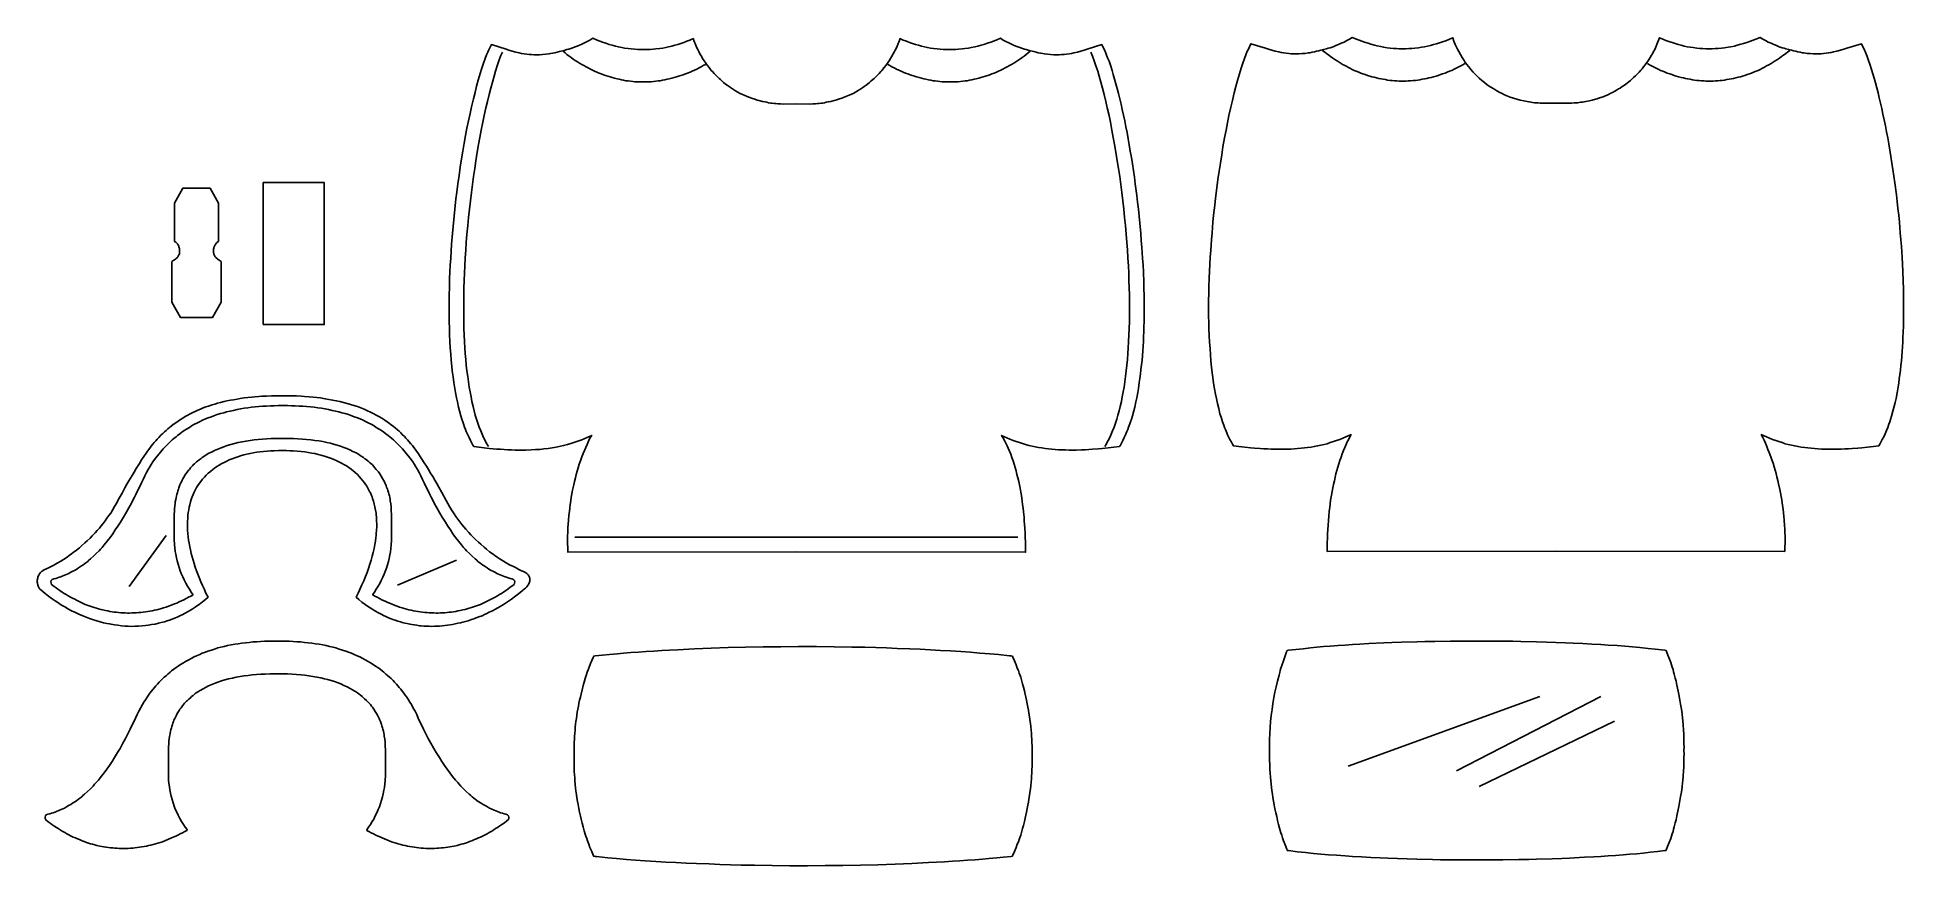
# Model space of a CAD drawing. Header units: millimetres. Extents: x -578 to 525, y -248 to 242.
import ezdxf

# ---------------------------------------------------------------- set-up
doc = ezdxf.new("R2010")
doc.units = ezdxf.units.MM
for name, color, linetype in [('HANDLE_REFERENCE', 5, 'Continuous'), ('INNER_LINES', 1, 'Continuous'), ('OUTLINE', 7, 'Continuous')]:
    doc.layers.add(name, color=color, linetype=linetype)

msp = doc.modelspace()

# ---------------------------------------------------------------- linework, layer by layer
at = {"layer": 'HANDLE_REFERENCE'}
msp.add_lwpolyline([(-296.4, -78.8), (-297.4, -78.5), (-298.4, -78.2), (-299.5, -77.9), (-300.5, -77.5), (-301.4, -77.2), (-302.4, -76.8), (-304.3, -76), (-306.2, -75.2), (-307.1, -74.7), (-308.3, -74.1), (-310, -73.2), (-310.9, -72.6), (-312, -71.9), (-313.7, -70.8), (-314.5, -70.3), (-315.5, -69.5), (-316.3, -68.9), (-317.4, -68.1), (-318.1, -67.4), (-319.1, -66.6), (-320.8, -65), (-322.5, -63.4), (-324.1, -61.8), (-325, -60.8), (-325.9, -59.8), (-327.2, -58.3), (-328.9, -56.2), (-330.6, -54), (-332.2, -51.8), (-333.7, -49.5), (-335.2, -47.2), (-336.7, -44.9), (-338.6, -41.9), (-340, -39.5), (-341.7, -36.4), (-343.3, -33.6), (-344.3, -31.6), (-345.1, -30.1), (-346.1, -28.1), (-349.2, -21.6), (-350.1, -19.6), (-351.1, -17.6), (-352.2, -15.6), (-353.2, -13.7), (-354.1, -12.2), (-355, -10.8), (-356, -9.2), (-356.9, -7.9), (-357.7, -6.9), (-358.5, -5.8), (-359.6, -4.5), (-360.4, -3.5), (-361.2, -2.5), (-362.1, -1.6), (-363.2, -0.3), (-364.1, 0.6), (-365.3, 1.7), (-366.2, 2.6), (-367.4, 3.7), (-368.3, 4.5), (-369.6, 5.6), (-370.5, 6.3), (-371.8, 7.3), (-373.1, 8.3), (-374.4, 9.2), (-375.8, 10.1), (-377.5, 11.1), (-378.8, 12), (-380.6, 13), (-382, 13.7), (-383.8, 14.6), (-385.3, 15.3), (-387.1, 16.1), (-388.6, 16.7), (-390.5, 17.4), (-392, 18), (-394, 18.7), (-396, 19.3), (-397.9, 19.8), (-399.6, 20.3), (-401.6, 20.8), (-403.6, 21.2), (-405.7, 21.7), (-407.8, 22), (-409.9, 22.4), (-412.1, 22.7), (-414.3, 23), (-416.4, 23.2), (-418.7, 23.4), (-420.9, 23.6), (-423.1, 23.7), (-425.4, 23.8), (-427.7, 23.9), (-430, 24), (-432.8, 24), (-435.5, 24), (-437.9, 23.9), (-440.1, 23.8), (-442.4, 23.7), (-444.6, 23.6), (-446.9, 23.4), (-449.1, 23.2), (-451.3, 23), (-453.4, 22.7), (-455.6, 22.4), (-457.7, 22), (-459.8, 21.7), (-461.9, 21.2), (-463.9, 20.8), (-466, 20.3), (-467.6, 19.8), (-469.6, 19.3), (-471.5, 18.7), (-473.5, 18), (-475, 17.4), (-476.9, 16.7), (-478.4, 16.1), (-480.2, 15.3), (-481.7, 14.6), (-483.5, 13.7), (-484.9, 13), (-486.7, 12), (-488, 11.1), (-489.7, 10.1), (-491.1, 9.2), (-492.4, 8.3), (-493.7, 7.3), (-495, 6.3), (-495.9, 5.6), (-497.2, 4.5), (-498.1, 3.7), (-499.3, 2.6), (-500.2, 1.7), (-501.4, 0.6), (-502.3, -0.3), (-503.4, -1.6), (-504.3, -2.5), (-505.1, -3.5), (-505.9, -4.5), (-507, -5.8), (-507.8, -6.9), (-508.6, -7.9), (-509.5, -9.2), (-510.5, -10.8), (-511.4, -12.2), (-512.3, -13.7), (-513.3, -15.6), (-514.4, -17.6), (-515.3, -19.6), (-516.3, -21.6), (-519.4, -28.1), (-520.4, -30.1), (-521.2, -31.6), (-522.2, -33.6), (-523.8, -36.4), (-525.5, -39.5), (-526.9, -41.9), (-528.8, -44.9), (-530.2, -47.2), (-531.8, -49.5), (-533.3, -51.8), (-534.9, -54), (-536.6, -56.2), (-538.3, -58.3), (-539.6, -59.8), (-540.5, -60.8), (-541.4, -61.8), (-543, -63.4), (-544.7, -65), (-546.4, -66.6), (-547.4, -67.4), (-548.1, -68.1), (-549.2, -68.9), (-550, -69.5), (-551, -70.3), (-551.8, -70.8), (-553.5, -71.9), (-554.6, -72.6), (-555.5, -73.2), (-557.2, -74.1), (-558.4, -74.7), (-559.3, -75.2), (-561.2, -76), (-563.1, -76.8), (-564, -77.2), (-565, -77.5), (-566, -77.9), (-567, -78.2), (-568.1, -78.5), (-569.1, -78.8, 0.391656), (-569.4, -81.8), (-567.9, -82.9), (-566.8, -83.7), (-565.7, -84.5), (-564.6, -85.3), (-563.1, -86.3), (-562, -87), (-560.9, -87.7), (-559.7, -88.4), (-558.2, -89.3), (-557, -89.9), (-555.8, -90.5), (-554.7, -91.1), (-553.1, -91.9), (-551.9, -92.4), (-550.7, -93), (-549.5, -93.5), (-547.9, -94.1), (-546.6, -94.6), (-545.4, -95), (-544.2, -95.4), (-542.9, -95.8), (-541.7, -96.2), (-540.4, -96.5), (-539.2, -96.8), (-537.5, -97.2), (-536.2, -97.4), (-535, -97.7), (-533.7, -97.9), (-532.4, -98.1), (-531.1, -98.2), (-529.8, -98.4), (-528.5, -98.5), (-527.2, -98.6), (-525.9, -98.6), (-524.6, -98.7), (-523.3, -98.7), (-522, -98.6), (-520.7, -98.6), (-519.3, -98.5), (-518, -98.4), (-516.7, -98.3), (-515.3, -98.2), (-514, -98), (-512.6, -97.8), (-511.3, -97.5), (-509.9, -97.3), (-508.6, -97), (-507.2, -96.7), (-505.9, -96.3), (-504.5, -95.9), (-503.2, -95.5), (-501.8, -95.1), (-500.4, -94.6), (-499.1, -94.1), (-496.8, -93.2), (-495.4, -92.7), (-494, -92.1), (-492.6, -91.4), (-491.3, -90.8), (-489.9, -90.1), (-488.5, -89.3), (-487.1, -88.6), (-486, -88, 0.378416), (-485.9, -87.6), (-486.9, -86.2), (-488, -84.5), (-489.1, -82.7), (-490.1, -80.9), (-491.1, -79.1), (-491.9, -77.2), (-492.8, -75.3), (-493.4, -73.7), (-494.1, -71.7), (-494.7, -69.7), (-495.2, -67.7), (-495.6, -66), (-496, -63.9), (-496.3, -62.2), (-496.6, -60.1), (-496.8, -58.3), (-496.8, -57.2), (-496.9, -56.1), (-496.9, -54.1), (-496.9, -40), (-496.8, -38.6), (-496.7, -36.8), (-496.6, -35.4), (-496.4, -33.6), (-496.3, -32.8), (-496.1, -31.5), (-495.9, -30.6), (-495.7, -29.4), (-495.5, -28.6), (-495.1, -27.4), (-494.9, -26.6), (-494.5, -25.4), (-494.3, -24.7), (-493.9, -23.5), (-493.6, -22.8), (-493.1, -21.7), (-492.7, -21), (-492.2, -20), (-491.9, -19.3), (-491.3, -18.3), (-490.5, -17), (-490.1, -16.4), (-489.4, -15.4), (-488.5, -14.2), (-488, -13.7), (-487.3, -12.8), (-486.2, -11.7), (-485.7, -11.1), (-484.9, -10.4), (-483.7, -9.3), (-483.2, -8.8), (-482.3, -8.1), (-481, -7.2), (-480.4, -6.7), (-479.4, -6.1), (-478.1, -5.2), (-476.4, -4.2), (-474.9, -3.5), (-473.1, -2.5), (-471.2, -1.7), (-469.3, -0.9), (-467.7, -0.3), (-465.6, 0.4), (-463.5, 1), (-461.3, 1.6), (-459.1, 2.1), (-456.8, 2.6), (-454.5, 3), (-452.1, 3.4), (-449.7, 3.7), (-447.3, 4), (-444.8, 4.2), (-442.2, 4.4), (-439.6, 4.5), (-437, 4.6), (-434.9, 4.6), (-431.7, 4.6), (-429, 4.6), (-426.4, 4.5), (-423.8, 4.4), (-421.2, 4.2), (-418.7, 4), (-416.3, 3.8), (-413.8, 3.4), (-411.5, 3.1), (-409.1, 2.7), (-406.8, 2.2), (-404.6, 1.7), (-402.9, 1.2), (-400.7, 0.6), (-398.7, 0), (-396.6, -0.8), (-395, -1.4), (-393.1, -2.2), (-391.3, -3.1), (-389.5, -4), (-388.1, -4.8), (-387.1, -5.4), (-386.4, -5.9), (-385.1, -6.7), (-384.2, -7.4), (-383.5, -7.9), (-382.3, -8.8), (-381.5, -9.6), (-380.9, -10.1), (-379.8, -11.1), (-379, -12), (-378.5, -12.5), (-377.5, -13.7), (-376.8, -14.5), (-376.3, -15.1), (-375.4, -16.4), (-374.6, -17.7), (-373.8, -19), (-373.3, -20), (-372.9, -20.7), (-372.4, -21.7), (-372.1, -22.4), (-371.6, -23.5), (-371.4, -24.3), (-370.9, -25.4), (-370.7, -26.2), (-370.3, -27.4), (-370.1, -28.2), (-369.8, -29.4), (-369.6, -30.2), (-369.4, -31.5), (-369.3, -32.3), (-369, -34.1), (-368.8, -35.9), (-368.7, -37.2), (-368.7, -38.6), (-368.6, -40), (-368.6, -54.3), (-368.6, -55.4), (-368.6, -56.5), (-368.7, -57.6), (-368.8, -58.6), (-368.9, -60.4), (-369.2, -62.5), (-369.5, -64.3), (-369.9, -66.4), (-370.3, -68.1), (-370.9, -70.1), (-371.5, -72.1), (-372.2, -74), (-372.9, -75.6), (-373.7, -77.5), (-374.6, -79.4), (-375.5, -81.2), (-376.4, -82.7), (-377.5, -84.5), (-378.6, -86.2), (-379.6, -87.6, 0.2661), (-379.6, -87.9), (-378.4, -88.6), (-377, -89.3), (-375.6, -90.1), (-374.2, -90.8), (-371.9, -91.9), (-370.6, -92.5), (-369.2, -93), (-367.8, -93.6), (-366.4, -94.1), (-365.1, -94.6), (-363.7, -95.1), (-362.3, -95.5), (-361, -95.9), (-359.6, -96.3), (-358.3, -96.7), (-356.9, -97), (-355.5, -97.3), (-354.2, -97.5), (-352.8, -97.8), (-351.5, -98), (-350.2, -98.2), (-348.8, -98.3), (-347.5, -98.4), (-346.2, -98.5), (-344.8, -98.6), (-343.5, -98.6), (-342.2, -98.7), (-340.9, -98.7), (-339.6, -98.6), (-338.3, -98.6), (-337, -98.5), (-335.7, -98.4), (-334.4, -98.2), (-333.1, -98.1), (-331.8, -97.9), (-330.5, -97.7), (-329.3, -97.4), (-328, -97.2), (-326.3, -96.8), (-325, -96.5), (-323.8, -96.2), (-322.6, -95.8), (-321.3, -95.4), (-320.1, -95), (-318.9, -94.6), (-317.6, -94.1), (-316, -93.5), (-314.8, -93), (-313.6, -92.4), (-312.4, -91.9), (-310.8, -91.1), (-309.7, -90.5), (-308.5, -89.9), (-307.3, -89.3), (-305.8, -88.4), (-304.6, -87.7), (-303.5, -87), (-302.4, -86.3), (-300.9, -85.3), (-299.8, -84.5), (-298.3, -83.4), (-296.8, -82.3), (-296.1, -81.8, 0.391656)], format="xyb", close=True, dxfattribs=at)
for points in [[(-523.5, -82.9), (-501.8, -52.7)], [(-260.1, -53.7), (1.7, -53.7)], [(-364.9, -82.1), (-330.1, -67.4)], [(197, -189.2), (310.3, -147.9)], [(261, -191.9), (346.3, -147.9)], [(274.3, -201.2), (354.3, -162.6)]]:
    msp.add_lwpolyline(points, dxfattribs=at)
at = {"layer": 'INNER_LINES'}
for points in [[(-311.2, -0.2), (-312.2, 1.4), (-312.7, 2.3), (-313.2, 3.3), (-314.1, 5.1), (-315, 7.2), (-315.8, 9.1), (-316.7, 11.3), (-317.5, 13.6), (-318.3, 16), (-319, 18.4), (-319.7, 20.9), (-320.3, 23.5), (-321, 26.4), (-321.5, 29.1), (-322.1, 32.1), (-322.6, 35), (-323.1, 38.1), (-323.5, 41.3), (-323.9, 44.6), (-324.3, 47.9), (-324.6, 51.3), (-324.9, 54.8), (-325.1, 58.2), (-325.3, 61.8), (-325.5, 65.9), (-325.7, 69.5), (-325.8, 73.7), (-325.8, 77.4), (-325.8, 81.6), (-325.8, 85.4), (-325.8, 89.7), (-325.7, 93.5), (-325.5, 97.9), (-325.4, 102.3), (-325.2, 106.7), (-324.9, 111.1), (-324.6, 116.1), (-324.3, 120.5), (-323.9, 125.4), (-323.4, 130.4), (-323, 135.3), (-322.4, 140.2), (-321.9, 145.1), (-321.3, 149.9), (-320.7, 154.7), (-320, 159.5), (-319.3, 164.1), (-318.6, 168.8), (-317.8, 173.8), (-317, 178.3), (-316.3, 182.6), (-315.5, 186.9), (-314.5, 191.5), (-313.7, 195.6), (-312.7, 200), (-311.8, 203.8), (-310.8, 207.9), (-309.9, 211.7), (-308.9, 215.3), (-307.9, 218.7), (-307, 221.8), (-306, 224.9), (-305, 227.8), (-304, 230.5), (-303, 232.9)], [(-182.9, 225.7), (-184.2, 225), (-185.4, 224.3), (-186.7, 223.6), (-188.1, 222.9), (-189.4, 222.3), (-190.8, 221.7), (-192, 221.2), (-193.5, 220.6), (-194.7, 220.1), (-196.1, 219.6), (-197.4, 219.1), (-198.8, 218.7), (-200, 218.3), (-201.4, 217.9), (-202.8, 217.5), (-204.3, 217.2), (-205.5, 216.9), (-206.9, 216.6), (-208.3, 216.4), (-209.7, 216.1), (-210.9, 216), (-212.3, 215.8), (-213.7, 215.6), (-215.1, 215.5), (-216.4, 215.4), (-217.8, 215.4), (-219.2, 215.4), (-220.5, 215.4), (-221.9, 215.4), (-223.3, 215.5), (-224.6, 215.5), (-225.9, 215.6), (-227.3, 215.8), (-228.6, 216), (-230, 216.1), (-231.3, 216.4), (-232.6, 216.6), (-233.9, 216.9), (-235.2, 217.2), (-236.7, 217.5), (-238, 217.9), (-239.3, 218.3), (-240.6, 218.7), (-242, 219.1), (-243.3, 219.6), (-244.5, 220.1), (-245.8, 220.6), (-247.2, 221.2), (-248.5, 221.7), (-249.7, 222.3), (-250.9, 222.9), (-252.3, 223.6), (-253.5, 224.2), (-254.9, 225), (-256.1, 225.7), (-257.4, 226.5), (-258.6, 227.2), (-259.9, 228.1), (-261.1, 228.9), (-262.3, 229.8), (-263.5, 230.6), (-264.8, 231.6), (-265.9, 232.5), (-267.1, 233.5)], [(-75.2, 225.7), (-73.9, 225), (-72.7, 224.3), (-71.4, 223.6), (-70, 222.9), (-68.7, 222.3), (-67.3, 221.7), (-66.1, 221.2), (-64.6, 220.6), (-63.4, 220.1), (-62, 219.6), (-60.7, 219.1), (-59.3, 218.7), (-58.1, 218.3), (-56.7, 217.9), (-55.3, 217.5), (-53.9, 217.2), (-52.6, 216.9), (-51.2, 216.6), (-49.8, 216.4), (-48.4, 216.1), (-47.2, 216), (-45.8, 215.8), (-44.4, 215.6), (-43.1, 215.5), (-41.7, 215.4), (-40.3, 215.4), (-38.9, 215.4), (-37.6, 215.4), (-36.2, 215.4), (-34.9, 215.5), (-33.5, 215.5), (-32.2, 215.6), (-30.8, 215.8), (-29.5, 216), (-28.2, 216.1), (-26.8, 216.4), (-25.5, 216.6), (-24.2, 216.9), (-22.9, 217.2), (-21.4, 217.5), (-20.1, 217.9), (-18.8, 218.3), (-17.5, 218.7), (-16.1, 219.1), (-14.8, 219.6), (-13.6, 220.1), (-12.3, 220.6), (-10.9, 221.2), (-9.7, 221.7), (-8.4, 222.3), (-7.2, 222.9), (-5.8, 223.6), (-4.6, 224.2), (-3.3, 225), (-2.1, 225.7), (-0.7, 226.5), (0.5, 227.2), (1.8, 228.1), (2.9, 228.9), (4.2, 229.8), (5.4, 230.6), (6.7, 231.6), (7.8, 232.5), (9, 233.5)], [(53.1, -0.2), (54.1, 1.4), (54.5, 2.3), (55.1, 3.3), (56, 5.1), (56.9, 7.2), (57.7, 9.1), (58.6, 11.3), (59.4, 13.6), (60.2, 16), (60.9, 18.4), (61.6, 20.9), (62.2, 23.5), (62.9, 26.4), (63.4, 29.1), (64, 32.1), (64.5, 35), (65, 38.1), (65.4, 41.3), (65.8, 44.6), (66.2, 47.9), (66.5, 51.3), (66.8, 54.8), (67, 58.2), (67.2, 61.8), (67.4, 65.9), (67.5, 69.5), (67.7, 73.7), (67.7, 77.4), (67.7, 81.6), (67.7, 85.4), (67.7, 89.7), (67.6, 93.5), (67.4, 97.9), (67.3, 102.3), (67.1, 106.7), (66.8, 111.1), (66.5, 116.1), (66.2, 120.5), (65.8, 125.4), (65.3, 130.4), (64.8, 135.3), (64.3, 140.2), (63.8, 145.1), (63.2, 149.9), (62.6, 154.7), (61.9, 159.5), (61.2, 164.1), (60.5, 168.8), (59.7, 173.8), (58.9, 178.3), (58.1, 182.6), (57.3, 186.9), (56.4, 191.5), (55.6, 195.6), (54.6, 200), (53.7, 203.8), (52.7, 207.9), (51.8, 211.7), (50.8, 215.3), (49.8, 218.7), (48.9, 221.8), (47.9, 224.9), (46.9, 227.8), (45.9, 230.5), (44.9, 232.9)], [(266, 226.2), (264.8, 225.5), (263.5, 224.8), (262.3, 224.2), (260.8, 223.5), (259.6, 222.9), (258.2, 222.2), (256.9, 221.7), (255.5, 221.1), (254.2, 220.6), (252.8, 220.1), (251.6, 219.7), (250.2, 219.2), (248.9, 218.8), (247.5, 218.4), (246.1, 218), (244.7, 217.7), (243.5, 217.4), (242.1, 217.1), (240.7, 216.9), (239.3, 216.6), (238.1, 216.5), (236.7, 216.3), (235.3, 216.2), (233.9, 216), (232.5, 216), (231.2, 215.9), (229.8, 215.9), (228.4, 215.9), (227.1, 215.9), (225.7, 216), (224.4, 216.1), (223, 216.2), (221.7, 216.3), (220.3, 216.5), (219, 216.7), (217.7, 216.9), (216.4, 217.1), (215, 217.4), (213.7, 217.7), (212.3, 218.1), (211, 218.4), (209.7, 218.8), (208.4, 219.2), (207, 219.7), (205.7, 220.1), (204.4, 220.6), (203.2, 221.1), (201.7, 221.7), (200.5, 222.2), (199.3, 222.8), (198, 223.4), (196.7, 224.1), (195.5, 224.8), (194.1, 225.5), (192.9, 226.2), (191.6, 227), (190.4, 227.8), (189.1, 228.6), (187.9, 229.4), (186.6, 230.3), (185.5, 231.1), (184.2, 232.1), (183.1, 233), (181.8, 234)], [(373.8, 226.2), (375, 225.5), (376.3, 224.8), (377.5, 224.2), (379, 223.5), (380.2, 222.9), (381.6, 222.2), (382.9, 221.7), (384.3, 221.1), (385.6, 220.6), (387, 220.1), (388.2, 219.7), (389.6, 219.2), (390.9, 218.8), (392.3, 218.4), (393.7, 218), (395.1, 217.7), (396.3, 217.4), (397.7, 217.1), (399.1, 216.9), (400.5, 216.6), (401.7, 216.5), (403.1, 216.3), (404.5, 216.2), (405.9, 216), (407.3, 216), (408.6, 215.9), (410, 215.9), (411.4, 215.9), (412.7, 215.9), (414.1, 216), (415.4, 216.1), (416.8, 216.2), (418.1, 216.3), (419.5, 216.5), (420.8, 216.7), (422.1, 216.9), (423.5, 217.1), (424.8, 217.4), (426.1, 217.7), (427.5, 218.1), (428.8, 218.4), (430.1, 218.8), (431.4, 219.2), (432.9, 219.7), (434.1, 220.1), (435.4, 220.6), (436.6, 221.1), (438.1, 221.7), (439.3, 222.2), (440.5, 222.8), (441.8, 223.4), (443.1, 224.1), (444.3, 224.8), (445.7, 225.5), (446.9, 226.2), (448.2, 227), (449.4, 227.8), (450.7, 228.6), (451.9, 229.4), (453.2, 230.3), (454.3, 231.1), (455.6, 232.1), (456.7, 233), (458, 234)]]:
    msp.add_lwpolyline(points, dxfattribs=at)
at = {"layer": 'OUTLINE'}
for points in [[(-129.1, 202.4), (-121.2, 202.3), (-119.5, 202.4), (-117.9, 202.5), (-116.8, 202.6), (-115.7, 202.7), (-114.6, 202.8), (-113.6, 202.9), (-112.5, 203.1), (-111.5, 203.3), (-110.4, 203.5), (-108.9, 203.8), (-106.8, 204.3), (-105.8, 204.6), (-104.3, 205.1), (-102.4, 205.7), (-101.4, 206.1), (-99.9, 206.7), (-98, 207.5), (-97.1, 207.9), (-95.7, 208.6), (-93.9, 209.6), (-93, 210.1), (-91.7, 210.9), (-90, 212), (-89.2, 212.6), (-87.9, 213.5), (-87.1, 214.1), (-85.9, 215.1), (-85.1, 215.8), (-84, 216.8), (-83.2, 217.4), (-82.1, 218.5), (-81.4, 219.2), (-80.3, 220.3), (-79.3, 221.5), (-78.6, 222.2), (-77.3, 223.8), (-76.4, 225), (-75.8, 225.8), (-74.9, 227.1), (-74.3, 227.9), (-73.5, 229.2), (-73, 230.1), (-72, 231.9), (-71.2, 233.3), (-70.8, 234.2), (-70.1, 235.6), (-69.7, 236.5), (-69.1, 238), (-68.7, 238.9), (-68.3, 239.9), (-68, 241), (-66, 240.1), (-64.2, 239.4), (-62.4, 238.7), (-60.6, 238.1), (-58.8, 237.5), (-57, 237), (-55.2, 236.5), (-53.4, 236.1), (-51.7, 235.7), (-49.9, 235.4), (-48.1, 235.1), (-45.9, 234.9), (-44.2, 234.7), (-42.4, 234.6), (-40.7, 234.5), (-38.5, 234.5), (-36.8, 234.5), (-35.1, 234.6), (-33.4, 234.7), (-31.3, 234.9), (-29.6, 235.1), (-27.5, 235.4), (-25.8, 235.7), (-23.7, 236.1), (-22, 236.5), (-20, 237.1), (-18.3, 237.5), (-16.3, 238.2), (-14.3, 238.9), (-12.7, 239.5), (-11.1, 240.1), (-8.6, 241.2), (-6.9, 240.1), (-5.3, 239.2), (-3.7, 238.4), (-2.1, 237.6), (-0.4, 236.9), (1.2, 236.3), (2.8, 235.7), (4.5, 235.1), (5.6, 234.8), (6.7, 234.5), (8.4, 234), (10.1, 233.6), (11.2, 233.3), (12.5, 232.9), (13.8, 232.6), (15.2, 232.3), (16.5, 232.1), (17.4, 231.9), (19.2, 231.7), (21, 231.5), (22.9, 231.4), (24.8, 231.4), (26.2, 231.4), (27.6, 231.5), (29.1, 231.6), (30.5, 231.8), (32, 232), (33.4, 232.2), (34.9, 232.5), (36.9, 233), (38.9, 233.6), (41, 234.2), (42.7, 234.8), (51.3, 237.4), (53.4, 233.3), (53.5, 232.9), (54, 231.8), (54.8, 229.7), (55.6, 227.6), (56.4, 225.3), (57.4, 222.2), (58.1, 219.7), (58.9, 217), (59.7, 214.3), (60.5, 211.4), (61.2, 208.5), (62, 205.4), (62.7, 202.3), (63.4, 199.1), (64.2, 195.8), (64.9, 192.4), (65.6, 188.9), (66.3, 185.4), (66.9, 181.8), (67.6, 178.2), (68.2, 174.5), (68.8, 170.7), (69.4, 166.9), (70, 163), (70.6, 159.1), (71.1, 155.2), (72, 148.2), (72.5, 144.2), (73, 140.1), (73.4, 136), (73.8, 131.9), (74.4, 125.7), (74.7, 121.6), (75, 117.4), (75.4, 111.2), (75.7, 107.1), (75.9, 103), (76.1, 96.8), (76.2, 92.7), (76.3, 89.7), (76.3, 86.6), (76.4, 83.6), (76.4, 79.6), (76.3, 76.6), (76.3, 73.6), (76.2, 70.7), (76.1, 67.7), (76, 64.8), (75.9, 62), (75.7, 59.1), (75.5, 56.3), (75.3, 53.5), (75.1, 50.8), (74.8, 48.1), (74.5, 45.4), (74.2, 42.7), (73.9, 40.1), (73.5, 37.6), (73, 34.2), (72.6, 31.8), (72, 28.5), (71.5, 26.2), (70.8, 23.1), (70.2, 20.9), (69.4, 18), (68.8, 15.9), (68.3, 14.5), (67.9, 13.2), (67.2, 11.2), (66.7, 9.9), (66.2, 8.7), (65.4, 6.8), (64.6, 5.1), (63.8, 3.4), (62.9, 1.7), (62.3, 0.7), (61.7, -0.2), (58.4, -0.6), (55, -1), (51.5, -1.4), (49.3, -1.6), (45.9, -1.8), (43.7, -2), (41.6, -2.1), (39.4, -2.2), (36.2, -2.3), (34.1, -2.3), (32, -2.3), (29.9, -2.2), (27.8, -2.2), (25.8, -2.1), (23.8, -1.9), (21.8, -1.8), (19.8, -1.6), (17.8, -1.3), (15.9, -1), (13.9, -0.7), (12, -0.3), (10.1, 0.1), (8.2, 0.5), (6.3, 1), (4.4, 1.6), (2.6, 2.1), (0.7, 2.8), (-1.1, 3.4), (-3, 4.2), (-4.8, 4.9), (-6.1, 5.6), (-7.9, 6.4), (-7.1, 5.1), (-6.2, 3.4), (-5.5, 2.1), (-4.7, 0.3), (-4.1, -1.1), (-3.3, -2.9), (-2.5, -4.8), (-1.8, -6.7), (-1.1, -8.7), (-0.5, -10.6), (0.1, -12.6), (0.7, -14.6), (1.2, -16.7), (1.7, -18.7), (2.2, -20.8), (2.6, -22.9), (3, -24.9), (3.4, -27.1), (3.8, -29.2), (4.3, -32.4), (4.5, -34.5), (4.8, -36.6), (5, -38.8), (5.4, -42), (5.5, -44.1), (5.7, -46.3), (5.8, -48.4), (6, -51.6), (6.1, -53.7), (6.2, -56.8), (6.2, -59.9), (6.3, -62.7), (-129.1, -62.5), (-264.2, -62.7), (-264.3, -59.9), (-264.4, -57.8), (-264.4, -55.7), (-264.4, -53.6), (-264.3, -50.4), (-264.2, -48.3), (-264.1, -46.1), (-263.9, -44), (-263.7, -40.8), (-263.4, -38.7), (-263.2, -36.5), (-262.9, -34.4), (-262.6, -32.3), (-262.3, -30.2), (-261.9, -28.1), (-261.5, -26), (-260.8, -22.8), (-260.3, -20.8), (-259.8, -18.7), (-259.3, -16.7), (-258.7, -14.7), (-258.1, -12.7), (-257.5, -10.7), (-256.8, -8.7), (-256, -6.3), (-255.2, -4.4), (-254.5, -2.5), (-253.7, -0.7), (-252.9, 1.1), (-252, 2.9), (-251.2, 4.7), (-250.2, 6.4), (-252.4, 5.4), (-254.3, 4.6), (-256.1, 3.8), (-258.4, 2.9), (-260.2, 2.3), (-262.5, 1.6), (-264.4, 1), (-266.8, 0.4), (-268.7, 0), (-271.1, -0.5), (-273.5, -0.9), (-275.9, -1.3), (-278.4, -1.6), (-280.9, -1.9), (-283.4, -2), (-286, -2.2), (-289.1, -2.3), (-291.1, -2.3), (-293.2, -2.3), (-295.4, -2.3), (-297.5, -2.2), (-299.7, -2.1), (-301.9, -2), (-304.1, -1.8), (-306.3, -1.7), (-308.5, -1.5), (-310.8, -1.3), (-315.4, -0.8), (-319.8, -0.2), (-320.4, 0.7), (-321, 1.7), (-321.9, 3.4), (-322.7, 5.1), (-323.5, 6.8), (-324.3, 8.7), (-324.8, 9.9), (-325.3, 11.2), (-326, 13.2), (-326.4, 14.5), (-326.9, 15.9), (-327.5, 18), (-328.3, 20.9), (-328.9, 23.1), (-329.6, 26.2), (-330.1, 28.5), (-330.7, 31.8), (-331.1, 34.2), (-331.6, 37.6), (-332.1, 41), (-332.6, 44.5), (-332.8, 47.2), (-333.2, 50.8), (-333.5, 54.5), (-333.8, 58.2), (-334, 62), (-334.2, 65.8), (-334.3, 69.7), (-334.4, 73.6), (-334.5, 77.6), (-334.5, 81.6), (-334.5, 85.6), (-334.4, 89.7), (-334.3, 93.7), (-334.2, 98.9), (-334, 103), (-333.8, 107.1), (-333.5, 111.2), (-333.3, 115.4), (-333, 119.5), (-332.5, 125.7), (-332.1, 129.8), (-331.5, 136), (-331.1, 140.1), (-330.4, 146.2), (-329.9, 150.2), (-329.3, 155.2), (-328.6, 160.1), (-327.9, 165), (-327.1, 169.8), (-326.3, 174.5), (-325.5, 179.1), (-324.7, 183.6), (-323.9, 188.1), (-323, 192.4), (-322.1, 196.6), (-321.2, 200.7), (-320.1, 205.4), (-319.1, 209.2), (-318.2, 212.9), (-317.2, 216.4), (-316.1, 220.3), (-315.1, 223.5), (-314.1, 226.4), (-313.1, 229.2), (-312.3, 231.3), (-311.6, 233), (-311.2, 233.9), (-309.5, 237.4), (-300.8, 234.8), (-299.1, 234.2), (-297.1, 233.6), (-295, 233), (-293, 232.5), (-291.6, 232.2), (-290.1, 232), (-288.6, 231.8), (-287.2, 231.6), (-285.7, 231.5), (-284.3, 231.4), (-282.9, 231.4), (-281, 231.4), (-279.2, 231.5), (-277.3, 231.7), (-275.5, 231.9), (-274.6, 232.1), (-273.3, 232.3), (-271.9, 232.6), (-270.6, 232.9), (-269.3, 233.3), (-268.2, 233.6), (-266.5, 234), (-264.8, 234.5), (-263.7, 234.8), (-262.6, 235.1), (-260.9, 235.7), (-259.3, 236.3), (-257.7, 236.9), (-256, 237.6), (-254.4, 238.4), (-252.8, 239.2), (-251.3, 240.1), (-249.5, 241.2), (-247, 240.1), (-245.4, 239.5), (-243.8, 238.9), (-241.8, 238.2), (-239.8, 237.5), (-238.1, 237.1), (-236.1, 236.5), (-234.4, 236.1), (-232.3, 235.7), (-230.7, 235.4), (-228.6, 235.1), (-226.9, 234.9), (-224.7, 234.7), (-223, 234.6), (-221.3, 234.5), (-219.6, 234.5), (-217.4, 234.5), (-215.7, 234.6), (-213.9, 234.7), (-212.2, 234.9), (-210, 235.1), (-208.2, 235.4), (-206.4, 235.7), (-204.7, 236.1), (-202.9, 236.5), (-201.1, 237), (-199.3, 237.5), (-197.5, 238.1), (-195.7, 238.7), (-193.9, 239.4), (-192.1, 240.1), (-190.1, 241), (-189.8, 239.9), (-189.4, 238.9), (-189, 238), (-188.4, 236.5), (-188, 235.6), (-187.3, 234.2), (-186.9, 233.3), (-186.2, 231.9), (-185.1, 230.1), (-184.6, 229.2), (-183.8, 227.9), (-183.2, 227.1), (-182.3, 225.8), (-181.7, 225), (-180.8, 223.8), (-179.5, 222.2), (-178.8, 221.5), (-177.8, 220.3), (-176.7, 219.2), (-176, 218.5), (-174.9, 217.4), (-174.1, 216.8), (-173, 215.8), (-172.2, 215.1), (-171, 214.1), (-170.2, 213.5), (-168.9, 212.6), (-168.1, 212), (-166.4, 210.9), (-165.1, 210.1), (-164.2, 209.6), (-162.4, 208.6), (-161, 207.9), (-160.1, 207.5), (-158.2, 206.7), (-156.7, 206.1), (-155.8, 205.7), (-153.8, 205.1), (-152.3, 204.6), (-151.3, 204.3), (-149.2, 203.8), (-147.7, 203.5), (-146.6, 203.3), (-145.6, 203.1), (-144.5, 202.9), (-143.5, 202.8), (-142.4, 202.7), (-141.3, 202.6), (-140.2, 202.5), (-138.6, 202.4), (-137, 202.3)], [(258.8, 241.4), (258.8, 241.5), (256.8, 240.6), (254.6, 239.7), (252.8, 239.1), (251, 238.5), (249.2, 237.9), (247.4, 237.4), (245.6, 236.9), (243.8, 236.5), (242.1, 236.2), (240.3, 235.9), (238.5, 235.6), (236.3, 235.3), (234.6, 235.2), (232.9, 235.1), (231.1, 235), (229, 235), (227.2, 235), (225.5, 235.1), (223.8, 235.2), (221.7, 235.4), (220, 235.6), (217.9, 236), (216.2, 236.3), (214.1, 236.7), (212.5, 237.1), (210.4, 237.7), (208.8, 238.2), (206.7, 238.8), (205.1, 239.4), (203.5, 240), (201.9, 240.7), (199.4, 241.7), (197.7, 240.7), (196.1, 239.8), (194.5, 238.9), (192.9, 238.2), (191.3, 237.4), (189.7, 236.8), (188, 236.2), (186.3, 235.6), (185.2, 235.3), (184.1, 235), (182.4, 234.5), (180.8, 234.1), (179.6, 233.8), (178.3, 233.5), (177, 233.1), (175.7, 232.9), (174.3, 232.6), (173.4, 232.5), (171.6, 232.2), (169.8, 232.1), (167.9, 232), (166.1, 231.9), (164.7, 232), (163.2, 232), (161.8, 232.2), (160.3, 232.3), (158.9, 232.5), (157.4, 232.8), (155.9, 233.1), (153.9, 233.5), (151.9, 234.1), (149.9, 234.7), (148.1, 235.3), (139.5, 237.9), (137.8, 234.4), (137.3, 233.5), (136.5, 231.3), (135.7, 229.2), (134.7, 226.4), (133.7, 223.4), (132.7, 220.2), (131.5, 216.2), (130.6, 212.7), (129.6, 209), (128.5, 204.4), (127.6, 200.4), (126.5, 195.5), (125.6, 191.2), (124.8, 186.8), (123.9, 182.4), (122.9, 176.9), (122.2, 172.2), (121.4, 167.4), (120.7, 162.6), (120, 157.7), (119.3, 152.7), (118.6, 146.7), (118.1, 142.6), (117.4, 136.5), (117, 132.4), (116.5, 126.2), (116.1, 122.1), (115.7, 115.9), (115.4, 111.8), (115.2, 107.6), (115, 103.5), (114.8, 99.4), (114.6, 94.2), (114.6, 90.2), (114.5, 86.1), (114.5, 81.1), (114.5, 77.1), (114.6, 73.1), (114.7, 69.2), (114.8, 65.4), (115, 61.5), (115.3, 57.8), (115.5, 54), (115.8, 50.4), (116.2, 46.8), (116.6, 43.3), (117, 40.7), (117.4, 37.2), (118, 33.9), (118.6, 30.7), (119.1, 28.3), (119.7, 25.2), (120.5, 22.2), (121.2, 19.2), (121.9, 17.1), (122.3, 15.7), (122.7, 14.4), (123.4, 12.4), (123.9, 11.1), (124.4, 9.8), (125.2, 8), (125.7, 6.8), (126.2, 5.6), (127.1, 3.9), (128, 2.3), (128.6, 1.2), (129.1, 0.3), (132.4, -0.1), (135.9, -0.5), (139.3, -0.9), (141.6, -1.1), (144.9, -1.3), (147.1, -1.5), (149.3, -1.6), (151.5, -1.7), (154.7, -1.8), (156.8, -1.8), (158.9, -1.8), (160.9, -1.7), (163, -1.7), (165, -1.6), (167.1, -1.4), (169.1, -1.2), (171.1, -1), (173, -0.8), (175, -0.5), (176.9, -0.2), (178.9, 0.2), (180.8, 0.6), (182.7, 1), (184.6, 1.5), (186.4, 2.1), (188.3, 2.7), (190.1, 3.3), (192, 4), (193.8, 4.7), (195.6, 5.5), (197, 6.1), (198.7, 6.9), (198, 5.6), (197.1, 3.8), (196.4, 2.5), (195.6, 0.6), (195, -0.7), (194.2, -2.6), (193.5, -4.5), (192.8, -6.5), (192.1, -8.4), (191.5, -10.4), (190.9, -12.4), (190.3, -14.4), (189.7, -16.4), (189.2, -18.4), (188.8, -20.5), (188.3, -22.6), (187.9, -24.7), (187.5, -26.8), (187.1, -28.9), (186.6, -32), (186.4, -34.1), (186.1, -36.3), (185.8, -38.4), (185.5, -41.6), (185.3, -43.7), (185.1, -46.9), (185, -49), (184.8, -52.1), (184.7, -54.2), (184.6, -57.3), (184.6, -59.4), (184.6, -62.2), (319.9, -62), (455, -62.2), (455.1, -59.4), (455.2, -57.3), (455.2, -55.2), (455.2, -53.1), (455.1, -51), (455, -48.9), (454.9, -46.8), (454.7, -43.6), (454.5, -41.5), (454.3, -39.3), (454, -37.2), (453.7, -35), (453.3, -31.8), (452.9, -29.7), (452.5, -27.6), (452.1, -25.5), (451.4, -22.3), (450.9, -20.2), (450.4, -18.2), (449.9, -16.1), (449.3, -14.1), (448.7, -12.1), (448.1, -10.1), (447.4, -8.1), (446.8, -6.2), (445.9, -3.8), (445.1, -2), (444.4, -0.1), (443.6, 1.7), (442.8, 3.5), (442, 5.2), (441.1, 6.9), (442.8, 6.1), (444.2, 5.5), (446, 4.7), (447.8, 4), (449.7, 3.3), (451.5, 2.7), (453.4, 2.1), (455.2, 1.5), (457.1, 1), (459, 0.6), (460.9, 0.2), (462.9, -0.2), (464.8, -0.5), (466.8, -0.8), (468.7, -1), (470.7, -1.2), (472.7, -1.4), (474.8, -1.6), (476.8, -1.7), (478.9, -1.7), (480.9, -1.8), (483, -1.8), (485.1, -1.8), (488.4, -1.7), (490.5, -1.6), (492.7, -1.5), (494.9, -1.3), (498.2, -1.1), (500.5, -0.9), (503.9, -0.5), (507.4, -0.1), (510.7, 0.3), (511.2, 1.2), (511.8, 2.3), (512.7, 3.9), (513.6, 5.6), (514.4, 7.3), (515.1, 9.2), (515.9, 11.1), (516.6, 13), (517.1, 14.4), (517.5, 15.7), (518.2, 17.8), (519, 20.7), (519.5, 22.9), (520.2, 25.9), (520.8, 28.3), (521.4, 31.5), (521.8, 33.9), (522.4, 37.2), (522.7, 39.8), (523.1, 42.4), (523.4, 45), (523.7, 47.7), (524, 50.4), (524.2, 53.1), (524.4, 55.9), (524.6, 58.7), (524.8, 61.5), (524.9, 64.4), (525.1, 67.3), (525.2, 71.2), (525.2, 74.1), (525.3, 77.1), (525.3, 80.1), (525.3, 84.1), (525.3, 87.1), (525.3, 90.2), (525.2, 93.2), (525.1, 97.3), (524.8, 103.5), (524.6, 107.6), (524.4, 111.8), (524, 118), (523.7, 122.1), (523.3, 126.2), (522.8, 132.4), (522.4, 136.5), (521.9, 140.6), (521.5, 144.7), (521, 148.7), (520.1, 155.7), (519.6, 159.6), (519, 163.6), (518.4, 167.4), (517.8, 171.2), (517.2, 175), (516.5, 178.7), (515.9, 182.4), (515.2, 185.9), (514.5, 189.5), (513.8, 192.9), (513.1, 196.3), (512.4, 199.6), (511.7, 202.8), (510.9, 205.9), (510.2, 209), (509.4, 211.9), (508.6, 214.8), (507.9, 217.6), (507.1, 220.2), (506.3, 222.8), (505.3, 225.8), (504.5, 228.1), (503.7, 230.3), (502.9, 232.3), (502.5, 233.4), (502.3, 233.8), (500.3, 237.9), (491.7, 235.3), (489.9, 234.7), (487.9, 234.1), (485.9, 233.5), (483.9, 233.1), (482.4, 232.8), (480.9, 232.5), (479.5, 232.3), (478, 232.2), (476.6, 232), (475.2, 232), (473.7, 231.9), (471.9, 232), (470, 232.1), (468.2, 232.2), (466.4, 232.5), (465.5, 232.6), (464.1, 232.9), (462.8, 233.1), (461.5, 233.5), (460.2, 233.8), (459, 234.1), (457.4, 234.5), (455.7, 235), (454.6, 235.3), (453.5, 235.6), (451.8, 236.2), (450.1, 236.8), (448.5, 237.4), (446.9, 238.2), (445.3, 238.9), (443.7, 239.8), (442.1, 240.7), (440.4, 241.7), (437.9, 240.7), (436.3, 240), (434.7, 239.4), (432.7, 238.7), (430.6, 238), (429, 237.6), (426.9, 237), (425.3, 236.6), (423.2, 236.2), (421.5, 235.9), (419.4, 235.6), (417.7, 235.4), (415.6, 235.2), (413.9, 235.1), (412.1, 235), (410.4, 235), (408.3, 235), (406.5, 235.1), (404.8, 235.2), (403, 235.4), (400.8, 235.7), (399.1, 235.9), (397.3, 236.2), (395.5, 236.6), (393.7, 237), (392, 237.5), (390.2, 238), (388.4, 238.6), (386.6, 239.2), (384.8, 239.9), (383, 240.6), (381, 241.5), (380.6, 240.4), (380.1, 239), (379.7, 238), (379.1, 236.6), (378.6, 235.6), (378, 234.2), (377.5, 233.3), (376.8, 232), (376.2, 231.1), (375.4, 229.8), (374.9, 228.9), (374, 227.6), (373.5, 226.8), (372.6, 225.5), (371.6, 224.3), (370.7, 223.1), (370, 222.4), (369, 221.2), (367.9, 220.1), (366.8, 219), (365.7, 218), (365, 217.3), (363.8, 216.3), (363, 215.6), (361.8, 214.7), (361, 214), (359.8, 213.1), (359, 212.6), (357.7, 211.7), (356.8, 211.2), (355.5, 210.4), (354.6, 209.9), (353.2, 209.2), (352.3, 208.7), (350.9, 208), (350, 207.6), (348.5, 207), (347.6, 206.6), (345.6, 205.9), (344.1, 205.4), (343.1, 205.1), (341.1, 204.6), (339.6, 204.2), (338.5, 204), (337.5, 203.8), (336.4, 203.6), (335.4, 203.4), (334.3, 203.3), (332.7, 203.1), (331.6, 203), (330.5, 203), (328.9, 202.9), (327.3, 202.9), (319.9, 202.9), (312.7, 202.9), (311.5, 202.9), (310.4, 202.9), (309.3, 203), (308.2, 203), (307.1, 203.1), (306, 203.2), (305, 203.4), (303.9, 203.5), (302.8, 203.7), (301.8, 203.9), (300.8, 204.1), (298.7, 204.6), (296.7, 205.1), (294.7, 205.7), (292.7, 206.4), (290.8, 207.2), (288.9, 208), (288, 208.5), (286.6, 209.2), (284.8, 210.1), (283, 211.2), (281.3, 212.3), (280.4, 212.9), (279.2, 213.7), (277.6, 215), (276, 216.3), (274.4, 217.6), (273.7, 218.3), (272.6, 219.4), (271.9, 220.1), (270.8, 221.2), (269.5, 222.7), (268.2, 224.3), (266.9, 225.9), (266, 227.2), (265.5, 228), (264.4, 229.8), (263.3, 231.5), (262.3, 233.3), (261.6, 234.7), (261.2, 235.6), (260.3, 237.5), (259.5, 239.5)], [(-444.3, 71.9), (-408.3, 71.9), (-408.3, 155.9), (-444.3, 155.9)], [(-473.8, 115.1), (-473.7, 114.7), (-473.7, 114.3), (-473.6, 113.9), (-473.5, 113.5), (-473.3, 113.1), (-473.1, 112.7), (-472.9, 112.4), (-472.7, 112), (-472.4, 111.6), (-472, 111.3), (-471.7, 110.9), (-471.3, 110.6), (-470.9, 110.3), (-470.4, 109.9), (-469.3, 109.1), (-469.3, 85.1), (-474.3, 76.1), (-493.3, 76.1), (-498.3, 85.1), (-498.3, 109.1), (-497.1, 109.9), (-496.2, 110.6), (-495.9, 110.9), (-495.5, 111.2), (-495.2, 111.6), (-494.9, 111.9), (-494.6, 112.3), (-494.4, 112.7), (-494.2, 113.1), (-494.1, 113.4), (-493.9, 113.8), (-493.9, 114.2), (-493.8, 114.6), (-493.8, 115), (-493.8, 115.5), (-493.8, 116), (-493.9, 116.4), (-493.9, 116.9), (-494, 117.3), (-494.2, 117.8), (-494.3, 118.2), (-494.5, 118.6), (-494.7, 118.9), (-494.9, 119.3), (-495.1, 119.6), (-495.4, 120), (-495.7, 120.3), (-496, 120.6), (-496.4, 120.8), (-496.8, 121.1), (-496.8, 143.6), (-491.8, 152.6), (-475.8, 152.6), (-470.8, 143.6), (-470.8, 121.1), (-471.1, 120.8), (-471.5, 120.6), (-471.8, 120.3), (-472.1, 120), (-472.4, 119.7), (-472.6, 119.3), (-472.8, 119), (-473, 118.6), (-473.2, 118.2), (-473.4, 117.8), (-473.5, 117.4), (-473.6, 117), (-473.7, 116.5), (-473.7, 116.1), (-473.8, 115.6)], [(-478.2, -86.8), (-479.3, -84.4), (-480.3, -82.3), (-481.2, -80.1), (-482.2, -77.7), (-483, -75.7), (-483.8, -73.6), (-484.5, -71.6), (-485.2, -69.3), (-485.8, -67.3), (-486.4, -65.4), (-486.9, -63.5), (-487.4, -61.3), (-487.8, -59.4), (-488.2, -57.3), (-488.5, -55.5), (-488.7, -53.5), (-488.9, -51.7), (-489.1, -49.7), (-489.1, -48), (-489.2, -46.1), (-489.1, -44.5), (-489, -42.6), (-488.9, -41), (-488.7, -39.2), (-488.4, -37.7), (-488.1, -36), (-487.8, -34.6), (-487.3, -32.9), (-486.9, -31.5), (-486.3, -29.9), (-485.8, -28.6), (-485.1, -27.1), (-484.5, -25.9), (-483.7, -24.4), (-483, -23.3), (-482.1, -21.9), (-481.2, -20.8), (-480.2, -19.5), (-479.1, -18.3), (-478, -17.1), (-476.8, -16), (-475.6, -14.9), (-474.2, -13.8), (-473.1, -12.9), (-471.7, -12), (-470.4, -11.2), (-468.9, -10.3), (-467.5, -9.6), (-465.9, -8.8), (-464.5, -8.1), (-462.7, -7.4), (-461.2, -6.9), (-459.4, -6.2), (-457.7, -5.7), (-455.8, -5.2), (-454.1, -4.8), (-452.1, -4.3), (-450.3, -4), (-448.2, -3.6), (-446.3, -3.4), (-444.1, -3.1), (-442.1, -2.9), (-440.1, -2.8), (-437.8, -2.7), (-435.4, -2.6), (-433, -2.6), (-430.6, -2.6), (-428.7, -2.7), (-426.6, -2.8), (-424.2, -2.9), (-421.9, -3.2), (-419.7, -3.4), (-417.8, -3.7), (-415.7, -4.1), (-413.9, -4.4), (-411.9, -4.9), (-410.2, -5.3), (-408.2, -5.8), (-406.4, -6.4), (-404.5, -7.1), (-403, -7.7), (-401.3, -8.4), (-399.6, -9.2), (-398, -10), (-396.7, -10.8), (-395.2, -11.7), (-393.8, -12.6), (-392.4, -13.6), (-391.2, -14.5), (-390, -15.6), (-388.7, -16.8), (-387.6, -17.9), (-386.5, -19.2), (-385.4, -20.4), (-384.5, -21.7), (-383.7, -22.9), (-383.2, -23.7), (-382.7, -24.5), (-381.9, -25.9), (-381.5, -26.8), (-381, -27.6), (-380.4, -29.1), (-380, -30), (-379.7, -30.9), (-379.2, -32.5), (-378.7, -34.2), (-378.3, -35.9), (-378.1, -36.9), (-377.9, -37.9), (-377.6, -39.6), (-377.5, -40.7), (-377.4, -41.7), (-377.3, -43.6), (-377.3, -44.6), (-377.2, -45.7), (-377.2, -47.7), (-377.3, -49.6), (-377.5, -51.7), (-377.6, -52.8), (-377.7, -54), (-378, -56.1), (-378.4, -58.2), (-378.8, -60.4), (-379.3, -62.9), (-379.9, -65.1), (-380.6, -67.4), (-381.3, -69.7), (-382.2, -72.3), (-383, -74.7), (-383.9, -77.1), (-384.9, -79.6), (-386.2, -82.4), (-387.5, -85.2), (-388.2, -86.8), (-389.5, -89.2), (-387.8, -90.7), (-386, -92.2), (-384.1, -93.6), (-382.2, -94.9), (-380.2, -96.2), (-378.3, -97.4), (-376.3, -98.5), (-374.3, -99.5), (-373.3, -100), (-371.8, -100.7), (-370.3, -101.4), (-368.8, -102), (-367.8, -102.4), (-366.3, -102.9), (-364.8, -103.4), (-363.3, -103.9), (-362.2, -104.2), (-360.7, -104.6), (-359.2, -104.9), (-357.6, -105.2), (-356.6, -105.4), (-355, -105.7), (-353.5, -105.9), (-351.9, -106.1), (-350.9, -106.2), (-349.4, -106.3), (-347.8, -106.4), (-346.3, -106.4), (-344.7, -106.5), (-343.2, -106.4), (-341.6, -106.4), (-340.1, -106.3), (-338.5, -106.2), (-337, -106), (-335.4, -105.8), (-333.9, -105.6), (-332.4, -105.4), (-330.9, -105.1), (-329.3, -104.7), (-327.8, -104.4), (-326.3, -104), (-324.8, -103.6), (-323.3, -103.2), (-321.3, -102.5), (-319.8, -102), (-318.4, -101.5), (-316.9, -100.9), (-315, -100.2), (-313.5, -99.5), (-312.1, -98.9), (-310.7, -98.2), (-308.8, -97.3), (-307.4, -96.5), (-305.6, -95.5), (-304.2, -94.7), (-302.4, -93.6), (-301.1, -92.8), (-299.3, -91.6), (-297.6, -90.4), (-295.8, -89.1), (-294.2, -87.9), (-292.5, -86.5), (-291.3, -85.5), (-289.9, -84.3), (-289.4, -84), (-289.2, -83.7), (-288.6, -83.1), (-288.1, -82.5), (-287.6, -81.8), (-287.3, -81.2), (-287, -80.5), (-286.9, -80.2), (-286.8, -79.8), (-286.7, -79.2), (-286.7, -78.9), (-286.7, -78.6), (-286.7, -78.1), (-286.9, -77.6), (-287.1, -77.1), (-287.3, -76.6), (-287.7, -76.1), (-288.1, -75.7), (-288.6, -75.2), (-289.2, -74.8), (-289.8, -74.4), (-290.5, -74.1), (-291.6, -73.6), (-293.2, -72.8), (-294.9, -72), (-296.5, -71.2), (-298.7, -70.1), (-300.8, -68.9), (-302.4, -67.9), (-303.4, -67.3), (-304.9, -66.3), (-306, -65.6), (-307.5, -64.6), (-308.5, -63.9), (-310.5, -62.4), (-312.4, -60.9), (-313.8, -59.7), (-315.7, -58), (-317.1, -56.8), (-318.9, -55.1), (-320.3, -53.8), (-321.6, -52.4), (-322.9, -51), (-324.5, -49.1), (-325.8, -47.7), (-327, -46.2), (-328.2, -44.7), (-329.3, -43.1), (-330.4, -41.6), (-331.5, -40), (-332.6, -38.3), (-334, -36.1), (-335.3, -33.8), (-336.3, -32.1), (-338.8, -27.4), (-340.5, -24.2), (-341.7, -22.1), (-342.9, -20), (-344.1, -17.9), (-345.4, -15.9), (-346.6, -13.8), (-347.9, -11.8), (-349.2, -9.8), (-350.5, -7.7), (-352.9, -4), (-353.7, -2.9), (-354.5, -1.8), (-355.4, -0.7), (-356.2, 0.4), (-357.1, 1.5), (-358.2, 2.8), (-359.1, 3.8), (-360, 4.8), (-360.9, 5.8), (-362.2, 7), (-363.1, 7.9), (-364, 8.8), (-365, 9.7), (-366.3, 10.8), (-367.3, 11.6), (-368.7, 12.6), (-369.7, 13.4), (-371.1, 14.4), (-372.5, 15.3), (-374.2, 16.5), (-375.7, 17.3), (-377.5, 18.4), (-379, 19.1), (-380.9, 20.1), (-382.8, 21), (-384.7, 21.8), (-386.7, 22.6), (-388.7, 23.4), (-390.7, 24.1), (-392.7, 24.7), (-394.8, 25.3), (-396.9, 25.9), (-399, 26.4), (-401.2, 26.9), (-403.3, 27.3), (-405.5, 27.7), (-407.7, 28.1), (-410.4, 28.5), (-412.6, 28.7), (-414.9, 29), (-417.2, 29.2), (-419.9, 29.4), (-421.8, 29.5), (-424.6, 29.7), (-427.4, 29.8), (-430.3, 29.8), (-434.1, 29.8), (-436.7, 29.8), (-439.5, 29.7), (-442.4, 29.6), (-445.2, 29.5), (-447, 29.4), (-449.3, 29.2), (-451.1, 29), (-453.4, 28.8), (-455.7, 28.5), (-457.9, 28.2), (-459.7, 27.9), (-461.9, 27.5), (-463.6, 27.2), (-465.8, 26.8), (-467.5, 26.4), (-469.6, 25.9), (-471.3, 25.4), (-472.9, 24.9), (-474.6, 24.4), (-476.6, 23.7), (-478.2, 23.2), (-479.8, 22.6), (-481.4, 21.9), (-482.9, 21.3), (-484.5, 20.6), (-486, 19.9), (-487.5, 19.1), (-489, 18.3), (-490.4, 17.5), (-491.9, 16.6), (-493.3, 15.7), (-494.7, 14.8), (-496.1, 13.8), (-497.5, 12.8), (-498.8, 11.8), (-499.8, 11), (-500.8, 10.2), (-501.8, 9.3), (-502.7, 8.5), (-503.7, 7.6), (-504.6, 6.7), (-506.1, 5.1), (-507, 4.1), (-507.9, 3.1), (-508.8, 2.1), (-509.7, 1.1), (-510.5, 0), (-511.4, -1.1), (-512.7, -3), (-513.5, -4.1), (-514.9, -6.1), (-516.2, -8.1), (-517.5, -10.2), (-519.4, -13.2), (-520.7, -15.3), (-521.9, -17.3), (-523.7, -20.4), (-524.9, -22.5), (-526.1, -24.6), (-527.8, -27.8), (-530, -31.8), (-530.9, -33.5), (-532.2, -35.7), (-533.5, -37.9), (-534.5, -39.5), (-535.6, -41), (-536.7, -42.6), (-537.8, -44.1), (-538.9, -45.6), (-540.1, -47), (-541.2, -48.4), (-542.5, -49.8), (-543.7, -51.2), (-545.4, -53), (-546.6, -54.3), (-548.4, -56), (-549.7, -57.2), (-551.5, -58.8), (-552.9, -60), (-554.7, -61.5), (-556.6, -62.9), (-557.6, -63.6), (-559.1, -64.7), (-560, -65.4), (-561.5, -66.3), (-562.5, -67), (-564, -67.9), (-566.1, -69.1), (-567.1, -69.7), (-568.6, -70.6), (-569.7, -71.1), (-571.3, -71.9), (-574.2, -73.3), (-574.6, -73.5), (-574.9, -73.8), (-575.4, -74.1), (-575.8, -74.5), (-576.1, -74.9), (-576.5, -75.4), (-576.8, -75.8), (-577, -76.3), (-577.3, -76.8), (-577.5, -77.5), (-577.6, -77.9), (-577.7, -78.4), (-577.8, -78.8), (-577.9, -79.4), (-577.9, -79.9), (-577.9, -80.4), (-577.8, -80.9), (-577.8, -81.3), (-577.6, -81.8), (-577.5, -82.2), (-577.4, -82.7), (-577.2, -83.1), (-576.9, -83.5), (-576.7, -83.9), (-576.5, -84.2), (-576.3, -84.5), (-575.8, -84.9), (-574.5, -86), (-573.3, -87), (-571.2, -88.6), (-569.6, -89.9), (-567.4, -91.4), (-565.7, -92.5), (-563.5, -93.9), (-561.7, -95), (-559.4, -96.3), (-557.6, -97.3), (-555.3, -98.4), (-553.4, -99.3), (-551, -100.3), (-549.1, -101.1), (-547.1, -101.8), (-545.2, -102.5), (-542.7, -103.3), (-540.8, -103.8), (-538.8, -104.4), (-536.8, -104.8), (-535.3, -105.1), (-534.3, -105.3), (-532.2, -105.6), (-530.2, -105.9), (-528.2, -106.1), (-526.2, -106.3), (-524.1, -106.4), (-522.1, -106.5), (-520, -106.4), (-518, -106.4), (-515.9, -106.2), (-513.9, -106), (-512.4, -105.8), (-510.3, -105.5), (-508.3, -105.2), (-506.3, -104.7), (-504.7, -104.3), (-502.7, -103.8), (-501.2, -103.3), (-499.2, -102.6), (-497.7, -102), (-496.2, -101.4), (-495.2, -101), (-493.2, -100.1), (-491.8, -99.4), (-490.8, -98.9), (-488.8, -97.8), (-487.4, -97), (-486.4, -96.4), (-484.5, -95.1), (-483.1, -94.2), (-482.2, -93.5), (-480.3, -92.1), (-478.4, -90.6), (-476.9, -89.2)], [(10.1, -183.3), (10.1, -181.1), (10.1, -179.3), (10.1, -177.2), (10, -175.4), (9.9, -173.2), (9.8, -171.5), (9.7, -169.7), (9.5, -168), (9.3, -165.8), (9.1, -164), (8.8, -161.8), (8.6, -160), (8.3, -157.8), (8, -156), (7.6, -154.2), (7.3, -152.4), (6.8, -150.1), (6.4, -148.3), (6, -146.5), (5.6, -144.7), (5, -142.4), (4.5, -140.5), (3.8, -138.2), (3.4, -136.6), (3, -135.5), (2.5, -134.1), (2, -132.6), (1.4, -131.2), (0.7, -129.3), (-0.3, -126.9), (-1.2, -124.8), (-1.5, -124.1), (-2.2, -124), (-3.2, -123.9), (-9.7, -123.2), (-14.9, -122.8), (-20.8, -122.3), (-26.3, -121.8), (-31.9, -121.4), (-38.2, -121), (-44.1, -120.7), (-50, -120.3), (-56.1, -120), (-62.2, -119.8), (-69.7, -119.5), (-76, -119.3), (-82.3, -119.1), (-88.7, -118.9), (-96.5, -118.8), (-106.9, -118.6), (-117.4, -118.5), (-127.9, -118.5), (-138.4, -118.6), (-148.8, -118.7), (-159.2, -118.9), (-169.5, -119.1), (-179.6, -119.4), (-189.5, -119.8), (-199.3, -120.3), (-204.1, -120.5), (-208.8, -120.8), (-213.4, -121.1), (-218, -121.4), (-222.5, -121.7), (-227, -122), (-231.3, -122.4), (-235, -122.7), (-239.7, -123.1), (-243.8, -123.5), (-248.1, -124), (-249, -124.1), (-249.1, -124.5), (-249.4, -125), (-250.8, -128.4), (-251.7, -130.7), (-252.3, -132.2), (-252.8, -133.6), (-253.3, -135), (-253.7, -136.2), (-254.1, -137.4), (-254.7, -139.6), (-255.2, -141.4), (-255.7, -143.3), (-256.5, -146.5), (-256.9, -148.3), (-257.3, -150.1), (-257.7, -151.9), (-258, -153.7), (-258.4, -155.5), (-258.7, -157.3), (-259, -159.1), (-259.2, -160.9), (-259.5, -162.7), (-259.7, -164.4), (-259.9, -166.2), (-260, -168), (-260.2, -169.7), (-260.3, -171.5), (-260.4, -173.2), (-260.5, -175), (-260.6, -176.7), (-260.6, -178.5), (-260.6, -180.6), (-260.6, -183.3), (-260.6, -185.9), (-260.6, -188.5), (-260.5, -190.7), (-260.5, -192.4), (-260.4, -194.2), (-260.2, -195.9), (-260.1, -198.1), (-259.9, -199.9), (-259.7, -202.1), (-259.5, -203.8), (-259.2, -206.1), (-258.9, -207.8), (-258.5, -210.1), (-258.2, -211.9), (-257.8, -214.1), (-257.3, -216.4), (-256.8, -218.7), (-256.4, -220.5), (-255.8, -222.8), (-255.2, -225.1), (-254.6, -227.4), (-254, -229.4), (-253.6, -230.6), (-253.1, -232), (-252.6, -233.4), (-251.9, -235.3), (-251.2, -237.2), (-250.2, -239.6), (-249.3, -241.7), (-249, -242.4), (-248.2, -242.5), (-247.3, -242.6), (-240.7, -243.3), (-235.6, -243.8), (-229.7, -244.3), (-224.2, -244.7), (-218.6, -245.1), (-212.3, -245.5), (-206.4, -245.9), (-200.5, -246.2), (-194.4, -246.5), (-188.3, -246.7), (-180.8, -247), (-174.5, -247.2), (-168.2, -247.4), (-161.8, -247.6), (-154, -247.7), (-143.6, -247.9), (-133.1, -248), (-122.6, -248), (-112.1, -247.9), (-101.7, -247.8), (-91.3, -247.6), (-81, -247.4), (-70.9, -247.1), (-61, -246.7), (-51.2, -246.2), (-46.4, -246), (-41.7, -245.7), (-37, -245.4), (-32.5, -245.1), (-28, -244.8), (-23.5, -244.5), (-19.2, -244.1), (-15.5, -243.8), (-10.8, -243.4), (-6.7, -243), (-2.3, -242.5), (-1.5, -242.4), (-1.4, -242.1), (-1.2, -241.7), (-0.3, -239.6), (0.7, -237.2), (1.4, -235.3), (2, -233.9), (2.5, -232.5), (3, -231), (3.4, -229.9), (3.8, -228.3), (4.5, -226), (5, -224.2), (5.6, -221.9), (6, -220), (6.4, -218.2), (6.8, -216.4), (7.3, -214.1), (7.6, -212.3), (8, -210.5), (8.3, -208.7), (8.6, -206.5), (8.8, -204.7), (9.1, -202.5), (9.3, -200.7), (9.5, -198.5), (9.7, -196.8), (9.8, -195), (9.9, -193.3), (10, -191.1), (10.1, -189.4), (10.1, -187.2), (10.1, -185.4)], [(395.4, -179.9), (395.5, -177.7), (395.4, -176), (395.4, -173.8), (395.4, -172), (395.3, -169.9), (395.2, -168.1), (394.9, -164.6), (394.7, -162.4), (394.6, -160.6), (394.3, -158.4), (394.1, -156.6), (393.8, -154.4), (393.5, -152.6), (392.9, -149), (392.5, -146.8), (392.1, -144.9), (391.3, -141.3), (390.8, -139), (390.3, -137.1), (389.7, -134.8), (389.3, -133.3), (389, -132.1), (388.5, -130.7), (388.1, -129.3), (387.6, -127.8), (386.9, -125.9), (386, -123.6), (385.2, -121.4), (384.9, -120.8), (384.2, -120.6), (378.4, -120), (374.2, -119.5), (369.4, -119.1), (365, -118.7), (360.5, -118.3), (355.9, -117.9), (350.7, -117.6), (346.4, -117.3), (341, -117), (335.6, -116.7), (330, -116.4), (325.5, -116.2), (319.8, -116), (314.1, -115.8), (308.3, -115.6), (299, -115.4), (294.3, -115.3), (288.4, -115.2), (283.6, -115.2), (277.7, -115.2), (268.2, -115.2), (262.3, -115.2), (257.5, -115.2), (248.1, -115.4), (242.2, -115.5), (237.6, -115.6), (228.4, -115.9), (222.7, -116.1), (218.1, -116.3), (209.2, -116.7), (203.8, -117), (199.5, -117.3), (195.2, -117.6), (191.1, -117.9), (186.4, -118.2), (182.4, -118.5), (178.4, -118.9), (174.6, -119.2), (170.3, -119.7), (166.1, -120.1), (161.7, -120.6), (161, -120.8), (160.8, -121.1), (160.6, -121.6), (159.5, -124.5), (158.7, -126.9), (157.7, -129.7), (157.2, -131.2), (156.8, -132.6), (156.5, -133.7), (156.1, -135.3), (155.1, -139), (154.4, -142.2), (153.7, -145.4), (153.1, -148.6), (152.5, -152.2), (152, -155.7), (151.5, -159.3), (151.1, -162.8), (150.9, -166.4), (150.6, -169.9), (150.5, -173.4), (150.5, -176.8), (150.5, -179.9), (150.5, -182.1), (150.5, -183.8), (150.5, -186), (150.6, -187.7), (150.7, -191.2), (150.9, -193.4), (151, -195.6), (151.2, -197.8), (151.4, -199.6), (151.7, -201.8), (151.9, -203.6), (152.2, -205.8), (152.5, -207.6), (152.9, -209.8), (153.3, -212.1), (153.7, -214.4), (154.2, -216.7), (154.7, -218.9), (155.2, -221.3), (155.8, -223.6), (156.4, -225.8), (156.8, -227.2), (157.2, -228.6), (157.7, -230), (158.2, -231.5), (158.8, -233.4), (159.7, -235.7), (160.7, -238.3), (161, -239), (161.2, -239.1), (161.7, -239.1), (167.1, -239.8), (171.7, -240.2), (176.5, -240.7), (180.9, -241.1), (185.4, -241.5), (190, -241.8), (195.2, -242.2), (199.5, -242.5), (204.9, -242.8), (210.3, -243.1), (215.9, -243.4), (220.4, -243.6), (226.1, -243.8), (231.8, -244), (237.6, -244.2), (246.9, -244.4), (251.6, -244.5), (257.5, -244.5), (262.3, -244.6), (268.2, -244.6), (277.7, -244.6), (283.6, -244.6), (288.4, -244.5), (297.8, -244.4), (303.7, -244.3), (308.3, -244.2), (317.6, -243.9), (323.3, -243.7), (327.8, -243.5), (336.7, -243), (342.1, -242.7), (346.4, -242.5), (350.7, -242.2), (354.9, -241.9), (359.5, -241.6), (363.5, -241.2), (367.5, -240.9), (371.3, -240.5), (375.6, -240.1), (379.8, -239.6), (384.2, -239.1), (384.9, -239), (385, -238.8), (385.2, -238.3), (385.8, -236.7), (386.7, -234.3), (387.6, -231.9), (388.1, -230.5), (388.5, -229.1), (389, -227.7), (389.3, -226.5), (389.7, -225), (390.3, -222.6), (390.8, -220.8), (391.3, -218.5), (392.1, -214.8), (392.5, -213), (392.9, -210.7), (393.5, -207.1), (393.8, -205.4), (394.1, -203.1), (394.3, -201.4), (394.6, -199.1), (394.7, -197.4), (394.9, -195.2), (395.2, -191.7), (395.3, -189.9), (395.4, -187.7), (395.4, -186), (395.4, -183.8), (395.5, -182.1)]]:
    msp.add_lwpolyline(points, close=True, dxfattribs=at)
msp.add_lwpolyline([(-299.9, -217.9), (-300.9, -217.6), (-301.9, -217.3), (-303, -217), (-304, -216.7), (-304.9, -216.3), (-305.9, -216), (-307.8, -215.2), (-309.7, -214.4), (-310.6, -213.9), (-311.8, -213.3), (-313.5, -212.3), (-314.4, -211.8), (-315.5, -211.1), (-317.2, -210), (-318, -209.4), (-319, -208.7), (-319.8, -208.1), (-320.9, -207.2), (-321.6, -206.6), (-322.6, -205.7), (-324.3, -204.2), (-326, -202.6), (-327.6, -200.9), (-328.5, -199.9), (-329.4, -198.9), (-330.7, -197.4), (-332.4, -195.3), (-334.1, -193.2), (-335.7, -191), (-337.2, -188.7), (-338.7, -186.4), (-340.2, -184.1), (-342.1, -181.1), (-343.5, -178.7), (-345.2, -175.6), (-346.8, -172.8), (-347.8, -170.8), (-348.6, -169.3), (-349.6, -167.3), (-352.7, -160.7), (-353.6, -158.7), (-354.6, -156.7), (-355.7, -154.8), (-356.7, -152.8), (-357.6, -151.4), (-358.5, -150), (-359.5, -148.4), (-360.4, -147.1), (-361.2, -146), (-362, -145), (-363.1, -143.7), (-363.9, -142.7), (-364.7, -141.7), (-365.6, -140.7), (-366.7, -139.5), (-367.6, -138.6), (-368.8, -137.4), (-369.7, -136.6), (-370.9, -135.5), (-371.8, -134.7), (-373.1, -133.6), (-374, -132.8), (-375.3, -131.9), (-376.6, -130.9), (-377.9, -130), (-379.3, -129.1), (-381, -128), (-382.3, -127.2), (-384.1, -126.2), (-385.5, -125.5), (-387.3, -124.6), (-388.8, -123.9), (-390.6, -123.1), (-392.1, -122.4), (-394, -121.7), (-395.5, -121.2), (-397.5, -120.5), (-399.5, -119.9), (-401.4, -119.3), (-403.1, -118.9), (-405.1, -118.4), (-407.1, -117.9), (-409.2, -117.5), (-411.3, -117.1), (-413.4, -116.8), (-415.6, -116.5), (-417.8, -116.2), (-419.9, -116), (-422.2, -115.7), (-424.4, -115.6), (-426.6, -115.4), (-428.9, -115.3), (-431.2, -115.2), (-433.5, -115.2), (-436.3, -115.2), (-439, -115.2), (-441.4, -115.2), (-443.6, -115.3), (-445.9, -115.4), (-448.1, -115.6), (-450.4, -115.7), (-452.6, -116), (-454.8, -116.2), (-456.9, -116.5), (-459.1, -116.8), (-461.2, -117.1), (-463.3, -117.5), (-465.4, -117.9), (-467.4, -118.4), (-469.5, -118.9), (-471.1, -119.3), (-473.1, -119.9), (-475, -120.5), (-477, -121.2), (-478.5, -121.7), (-480.4, -122.4), (-481.9, -123.1), (-483.7, -123.9), (-485.2, -124.6), (-487, -125.5), (-488.4, -126.2), (-490.2, -127.2), (-491.5, -128), (-493.2, -129.1), (-494.6, -130), (-495.9, -130.9), (-497.2, -131.9), (-498.5, -132.8), (-499.4, -133.6), (-500.7, -134.7), (-501.6, -135.5), (-502.8, -136.6), (-503.7, -137.4), (-504.9, -138.6), (-505.8, -139.5), (-506.9, -140.7), (-507.8, -141.7), (-508.6, -142.7), (-509.4, -143.7), (-510.5, -145), (-511.3, -146), (-512.1, -147.1), (-513, -148.4), (-514, -150), (-514.9, -151.4), (-515.8, -152.8), (-516.8, -154.8), (-517.9, -156.7), (-518.8, -158.7), (-519.8, -160.7), (-522.9, -167.3), (-523.9, -169.3), (-524.7, -170.8), (-525.7, -172.8), (-527.3, -175.6), (-529, -178.7), (-530.4, -181.1), (-532.3, -184.1), (-533.7, -186.4), (-535.3, -188.7), (-536.8, -191), (-538.4, -193.2), (-540.1, -195.3), (-541.8, -197.4), (-543.1, -198.9), (-544, -199.9), (-544.9, -200.9), (-546.5, -202.6), (-548.2, -204.2), (-549.9, -205.7), (-550.9, -206.6), (-551.6, -207.2), (-552.7, -208.1), (-553.5, -208.7), (-554.5, -209.4), (-555.3, -210), (-557, -211.1), (-558.1, -211.8), (-559, -212.3), (-560.7, -213.3), (-561.9, -213.9), (-562.8, -214.4), (-564.7, -215.2), (-566.6, -216), (-567.5, -216.3), (-568.5, -216.7), (-569.5, -217), (-570.5, -217.3), (-571.6, -217.6), (-572.6, -217.9, 0.391656), (-572.9, -220.9), (-571.4, -222), (-570.3, -222.8), (-569.2, -223.6), (-568.1, -224.4), (-566.6, -225.4), (-565.5, -226.1), (-564.4, -226.9), (-563.2, -227.5), (-561.7, -228.4), (-560.5, -229.1), (-559.3, -229.7), (-558.2, -230.3), (-556.6, -231.1), (-555.4, -231.6), (-554.2, -232.1), (-553, -232.6), (-551.4, -233.3), (-550.1, -233.7), (-548.9, -234.2), (-547.7, -234.6), (-546.4, -235), (-545.2, -235.3), (-543.9, -235.7), (-542.7, -236), (-541, -236.4), (-539.7, -236.6), (-538.5, -236.8), (-537.2, -237.1), (-535.9, -237.2), (-534.6, -237.4), (-533.3, -237.5), (-532, -237.6), (-530.7, -237.7), (-529.4, -237.8), (-528.1, -237.8), (-526.8, -237.8), (-525.5, -237.8), (-524.2, -237.8), (-522.8, -237.7), (-521.5, -237.6), (-520.2, -237.5), (-518.8, -237.3), (-517.5, -237.1), (-516.1, -236.9), (-514.8, -236.7), (-513.4, -236.4), (-512.1, -236.1), (-510.7, -235.8), (-509.4, -235.5), (-508, -235.1), (-506.7, -234.7), (-505.3, -234.2), (-503.9, -233.8), (-502.6, -233.3), (-500.3, -232.4), (-498.9, -231.8), (-497.5, -231.2), (-496.1, -230.6), (-494.8, -229.9), (-493.4, -229.2), (-492, -228.5), (-490.6, -227.7), (-489.5, -227.1, 0.378416), (-489.4, -226.7), (-490.4, -225.3), (-491.5, -223.6), (-492.6, -221.9), (-493.6, -220.1), (-494.6, -218.2), (-495.4, -216.4), (-496.3, -214.5), (-496.9, -212.9), (-497.6, -210.9), (-498.2, -208.9), (-498.7, -206.9), (-499.1, -205.2), (-499.5, -203.1), (-499.8, -201.3), (-500.1, -199.2), (-500.3, -197.4), (-500.3, -196.4), (-500.4, -195.3), (-500.4, -193.3), (-500.4, -179.2), (-500.3, -177.8), (-500.2, -175.9), (-500.1, -174.6), (-499.9, -172.8), (-499.8, -171.9), (-499.6, -170.6), (-499.4, -169.8), (-499.2, -168.5), (-499, -167.7), (-498.6, -166.5), (-498.4, -165.7), (-498, -164.6), (-497.8, -163.8), (-497.4, -162.7), (-497.1, -162), (-496.6, -160.9), (-496.2, -160.2), (-495.7, -159.1), (-495.4, -158.5), (-494.8, -157.5), (-494, -156.2), (-493.6, -155.5), (-492.9, -154.6), (-492, -153.4), (-491.5, -152.8), (-490.8, -152), (-489.7, -150.8), (-489.2, -150.3), (-488.4, -149.5), (-487.2, -148.5), (-486.7, -148), (-485.8, -147.3), (-484.5, -146.3), (-483.9, -145.9), (-482.9, -145.2), (-481.6, -144.4), (-479.9, -143.4), (-478.4, -142.6), (-476.6, -141.7), (-474.7, -140.9), (-472.8, -140.1), (-471.2, -139.5), (-469.1, -138.8), (-467, -138.2), (-464.8, -137.6), (-462.6, -137.1), (-460.3, -136.6), (-458, -136.2), (-455.6, -135.8), (-453.2, -135.5), (-450.8, -135.2), (-448.3, -135), (-445.7, -134.8), (-443.1, -134.7), (-440.5, -134.6), (-438.4, -134.6), (-435.2, -134.6), (-432.5, -134.6), (-429.9, -134.6), (-427.3, -134.8), (-424.7, -134.9), (-422.2, -135.1), (-419.8, -135.4), (-417.3, -135.7), (-415, -136.1), (-412.6, -136.5), (-410.3, -137), (-408.1, -137.5), (-406.4, -137.9), (-404.2, -138.5), (-402.2, -139.2), (-400.1, -139.9), (-398.5, -140.5), (-396.6, -141.4), (-394.8, -142.2), (-393, -143.2), (-391.6, -144), (-390.6, -144.6), (-389.9, -145), (-388.6, -145.9), (-387.7, -146.6), (-387, -147), (-385.8, -148), (-385, -148.7), (-384.4, -149.3), (-383.3, -150.3), (-382.5, -151.1), (-382, -151.7), (-381, -152.8), (-380.3, -153.7), (-379.8, -154.3), (-378.9, -155.5), (-378.1, -156.8), (-377.3, -158.1), (-376.8, -159.1), (-376.4, -159.8), (-375.9, -160.9), (-375.6, -161.6), (-375.1, -162.7), (-374.9, -163.4), (-374.4, -164.6), (-374.2, -165.4), (-373.8, -166.5), (-373.6, -167.3), (-373.3, -168.5), (-373.1, -169.4), (-372.9, -170.6), (-372.8, -171.5), (-372.5, -173.2), (-372.3, -175), (-372.2, -176.4), (-372.2, -177.8), (-372.1, -179.2), (-372.1, -193.5), (-372.1, -194.6), (-372.1, -195.6), (-372.2, -196.7), (-372.3, -197.8), (-372.4, -199.6), (-372.7, -201.7), (-373, -203.4), (-373.4, -205.5), (-373.8, -207.2), (-374.4, -209.2), (-375, -211.2), (-375.7, -213.2), (-376.4, -214.8), (-377.2, -216.7), (-378.1, -218.6), (-379, -220.4), (-379.9, -221.9), (-381, -223.6), (-382.1, -225.3), (-383.1, -226.8, 0.2661), (-383.1, -227.1), (-381.9, -227.7), (-380.5, -228.5), (-379.1, -229.2), (-377.7, -229.9), (-375.4, -231), (-374.1, -231.6), (-372.7, -232.2), (-371.3, -232.8), (-369.9, -233.3), (-368.6, -233.8), (-367.2, -234.2), (-365.8, -234.7), (-364.5, -235.1), (-363.1, -235.5), (-361.8, -235.8), (-360.4, -236.1), (-359, -236.4), (-357.7, -236.7), (-356.3, -236.9), (-355, -237.1), (-353.7, -237.3), (-352.3, -237.5), (-351, -237.6), (-349.7, -237.7), (-348.3, -237.8), (-347, -237.8), (-345.7, -237.8), (-344.4, -237.8), (-343.1, -237.8), (-341.8, -237.7), (-340.5, -237.6), (-339.2, -237.5), (-337.9, -237.4), (-336.6, -237.2), (-335.3, -237.1), (-334, -236.8), (-332.8, -236.6), (-331.5, -236.4), (-329.8, -236), (-328.5, -235.7), (-327.3, -235.3), (-326.1, -235), (-324.8, -234.6), (-323.6, -234.2), (-322.4, -233.7), (-321.1, -233.3), (-319.5, -232.6), (-318.3, -232.1), (-317.1, -231.6), (-315.9, -231.1), (-314.3, -230.3), (-313.2, -229.7), (-312, -229.1), (-310.8, -228.4), (-309.3, -227.5), (-308.1, -226.9), (-307, -226.1), (-305.9, -225.4), (-304.4, -224.4), (-303.3, -223.6), (-301.8, -222.6), (-300.3, -221.5), (-299.6, -220.9, 0.391656)], format="xyb", close=True, dxfattribs=at)

doc.saveas('drawing.dxf')
